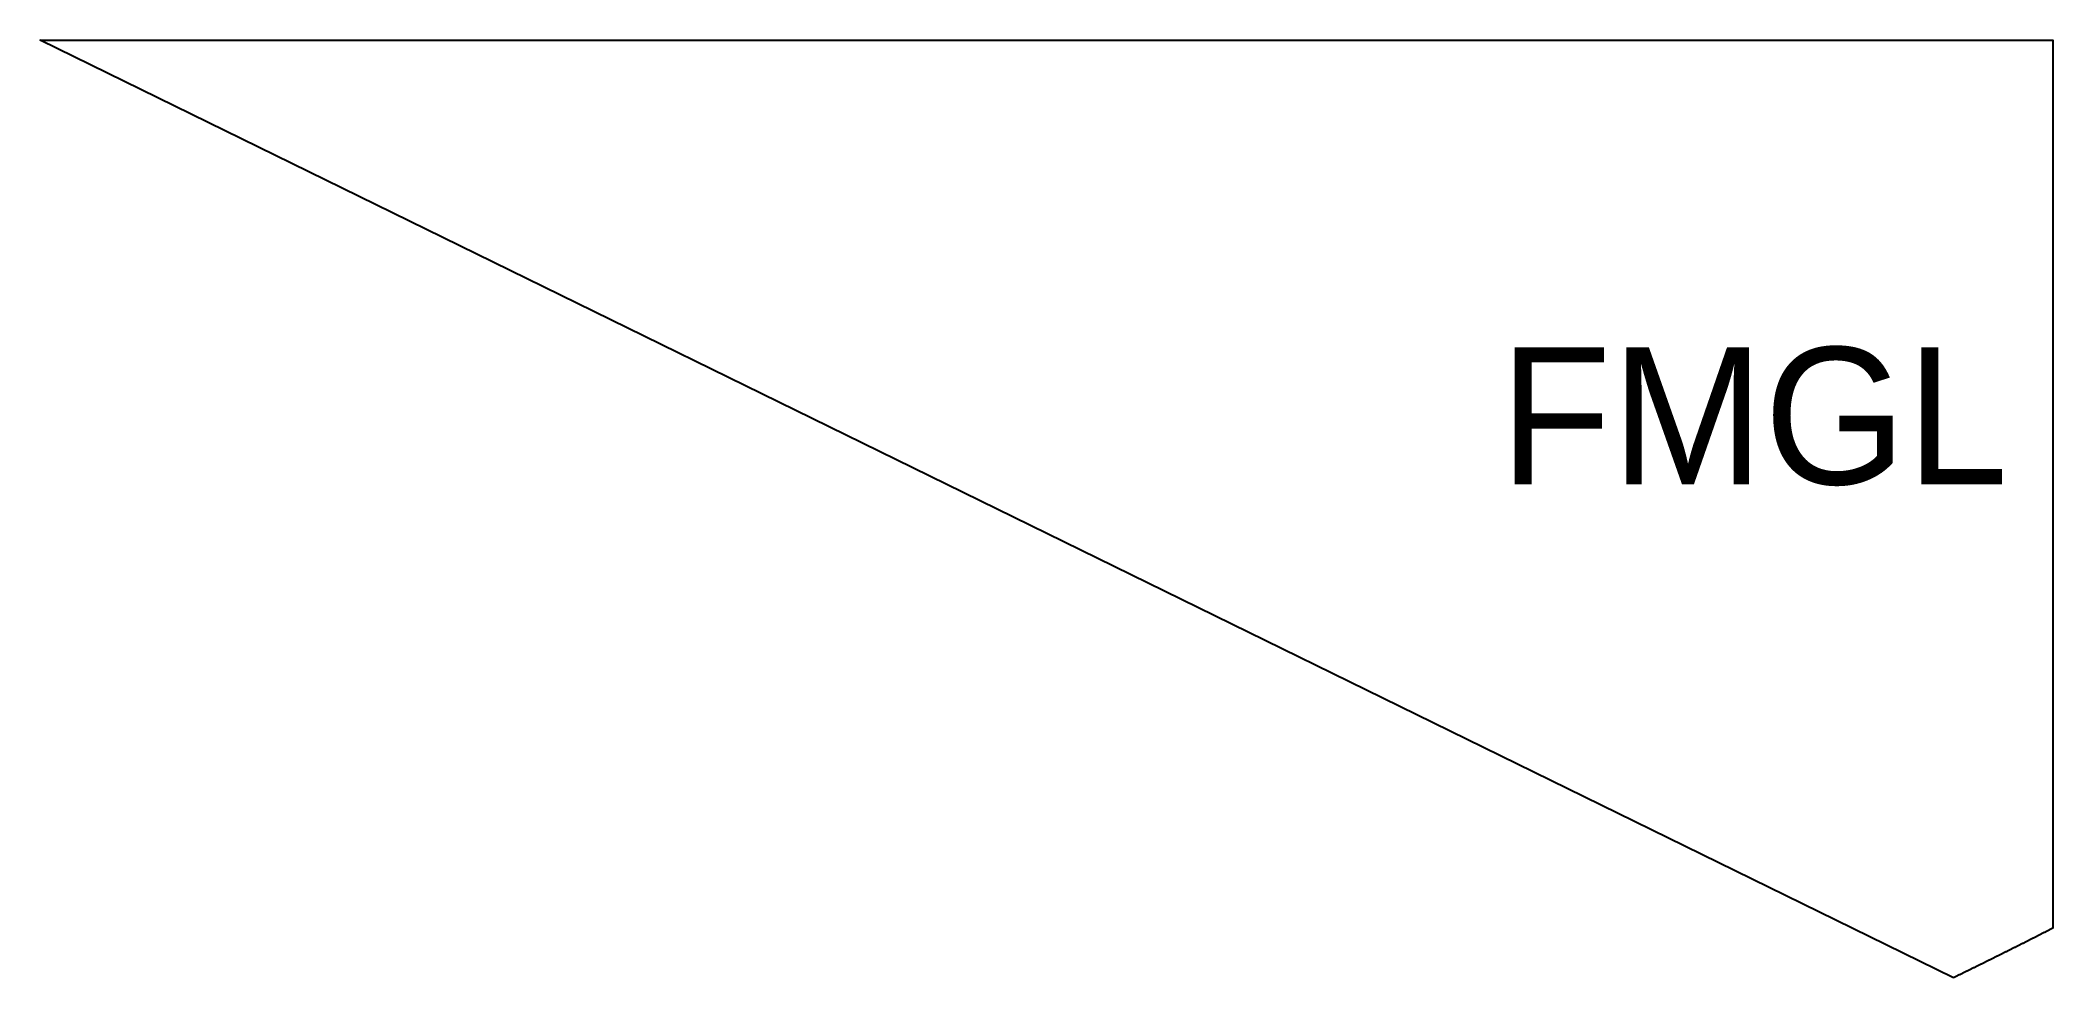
# Model space of a CAD drawing. Header units: millimetres. Extents: x 0 to 2438, y 0 to 1219.
# Drawn here: x 935.04 to 971.79, y 10 to 27.11 of the extents above; entities that cross this region are included whole.
import ezdxf

# ---------------------------------------------------------------- set-up
doc = ezdxf.new("R2010")
doc.units = ezdxf.units.MM
doc.layers.add('CUT_AIRCRAFT', color=7, linetype='Continuous')
doc.layers.add('LABEL_DO_NOT_CUT', color=3, linetype='Continuous')

msp = doc.modelspace()

# ---------------------------------------------------------------- texts
at = {"layer": 'LABEL_DO_NOT_CUT'}
msp.add_text('FMGL', height=2.5, dxfattribs=at).set_placement((961.686, 19.008))

# ---------------------------------------------------------------- linework, layer by layer
at = {"layer": 'CUT_AIRCRAFT'}
msp.add_lwpolyline([(969.977, 10), (935.037, 27.113), (971.787, 27.113), (971.787, 10.903), (971.776, 10.897), (971.764, 10.892), (971.753, 10.886), (971.742, 10.88), (971.73, 10.874), (971.719, 10.869), (971.708, 10.863), (971.697, 10.857), (971.685, 10.851), (971.674, 10.846), (971.663, 10.84), (971.652, 10.834), (971.64, 10.828), (971.629, 10.823), (971.618, 10.817), (971.607, 10.811), (971.595, 10.805), (971.584, 10.8), (971.573, 10.794), (971.561, 10.788), (971.55, 10.783), (971.539, 10.777), (971.528, 10.771), (971.516, 10.765), (971.505, 10.76), (971.494, 10.754), (971.483, 10.748), (971.471, 10.742), (971.46, 10.737), (971.449, 10.731), (971.437, 10.725), (971.426, 10.72), (971.415, 10.714), (971.404, 10.708), (971.392, 10.703), (971.381, 10.697), (971.37, 10.691), (971.358, 10.685), (971.347, 10.68), (971.336, 10.674), (971.325, 10.668), (971.313, 10.663), (971.302, 10.657), (971.291, 10.651), (971.279, 10.645), (971.268, 10.64), (971.257, 10.634), (971.246, 10.628), (971.234, 10.623), (971.223, 10.617), (971.212, 10.611), (971.2, 10.606), (971.189, 10.6), (971.178, 10.594), (971.167, 10.589), (971.155, 10.583), (971.144, 10.577), (971.133, 10.572), (971.121, 10.566), (971.11, 10.56), (971.099, 10.555), (971.087, 10.549), (971.076, 10.543), (971.065, 10.538), (971.054, 10.532), (971.042, 10.526), (971.031, 10.521), (971.02, 10.515), (971.008, 10.509), (970.997, 10.504), (970.986, 10.498), (970.974, 10.492), (970.963, 10.487), (970.952, 10.481), (970.94, 10.475), (970.929, 10.47), (970.918, 10.464), (970.907, 10.458), (970.895, 10.453), (970.884, 10.447), (970.873, 10.441), (970.861, 10.436), (970.85, 10.43), (970.839, 10.425), (970.827, 10.419), (970.816, 10.413), (970.805, 10.408), (970.793, 10.402), (970.782, 10.396), (970.771, 10.391), (970.759, 10.385), (970.748, 10.379), (970.737, 10.374), (970.725, 10.368), (970.714, 10.363), (970.703, 10.357), (970.691, 10.351), (970.68, 10.346), (970.669, 10.34), (970.657, 10.335), (970.646, 10.329), (970.635, 10.323), (970.623, 10.318), (970.612, 10.312), (970.601, 10.306), (970.589, 10.301), (970.578, 10.295), (970.567, 10.29), (970.555, 10.284), (970.544, 10.278), (970.533, 10.273), (970.521, 10.267), (970.51, 10.262), (970.499, 10.256), (970.487, 10.25), (970.476, 10.245), (970.465, 10.239), (970.453, 10.234), (970.442, 10.228), (970.431, 10.222), (970.419, 10.217), (970.408, 10.211), (970.397, 10.206), (970.385, 10.2), (970.374, 10.195), (970.363, 10.189), (970.351, 10.183), (970.34, 10.178), (970.329, 10.172), (970.317, 10.167), (970.306, 10.161), (970.295, 10.156), (970.283, 10.15), (970.272, 10.144), (970.261, 10.139), (970.249, 10.133), (970.238, 10.128), (970.226, 10.122), (970.215, 10.117), (970.204, 10.111), (970.192, 10.105), (970.181, 10.1), (970.17, 10.094), (970.158, 10.089), (970.147, 10.083), (970.136, 10.078), (970.124, 10.072), (970.113, 10.067), (970.102, 10.061), (970.09, 10.055), (970.079, 10.05), (970.067, 10.044), (970.056, 10.039), (970.045, 10.033), (970.033, 10.028), (970.022, 10.022), (970.011, 10.017), (969.999, 10.011), (969.988, 10.006)], close=True, dxfattribs=at)

msp.set_redraw_order([(e.dxf.handle, doc.entitydb.next_handle()) for e in msp.query("TEXT MTEXT ATTDEF DIMENSION ARC_DIMENSION")])  # texts and dimensions are drawn at this point

doc.saveas('drawing.dxf')
